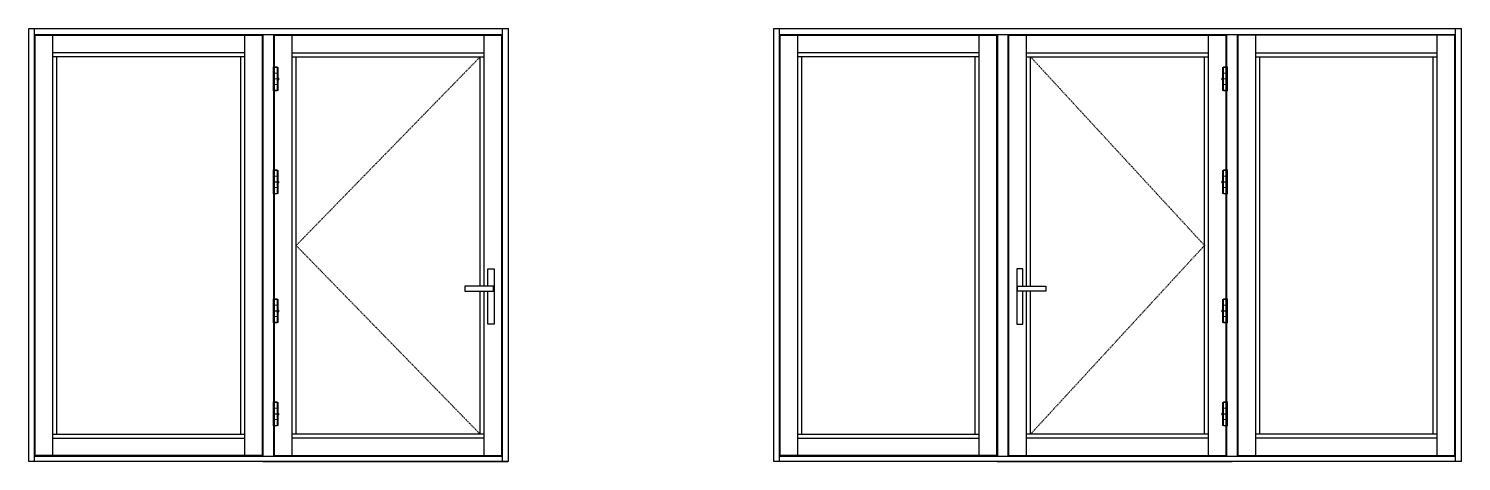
# Model space of a CAD drawing. Extents: x -22 to 360, y -93 to 44.
# Drawn here: x 110.3 to 360.3, y -93 to -17.4 of the extents above; entities that cross this region are included whole.
import ezdxf

# ---------------------------------------------------------------- set-up
doc = ezdxf.new("R2010")
doc.units = 0
doc.header["$MEASUREMENT"] = 0
doc.linetypes.add('HIDDEN', pattern=[0.375, 0.25, -0.125])
doc.layers.get('0').update_dxf_attribs({"linetype": 'CONTINUOUS'})
for name, color, linetype in [('Ballons', 7, 'CONTINUOUS'), ('ELEV_FRAME', 1, 'CONTINUOUS'), ('ELEV_VENT', 5, 'CONTINUOUS'), ('FRAME', 1, 'CONTINUOUS')]:
    doc.layers.add(name, color=color, linetype=linetype)

# ---------------------------------------------------------------- blocks, each defined once
blk = doc.blocks.new('hinge s')
at = {"color": 7, "linetype": 'Continuous', "lineweight": 15}
for p, q in [((-0.9, 0.11), (-0.96, 0.11)), ((-0.9, -2.05), (-0.9, 1.95)), ((-0.71, 1.95), (-0.9, 1.95)), ((-0.9, -2.05), (-0.9, 1.95)), ((-0.9, 1.95), (-0.85, 1.95)), ((-0.9, 0.12), (-0.9, 0.12)), ((-0.85, 1.95), (-0.85, 1.95)), ((-0.82, 1.95), (-0.85, 1.95)), ((-0.82, 1.95), (-0.82, 1.95)), ((-0.71, 1.95), (-0.82, 1.95)), ((-0.74, -1.04), (-0.74, 0.93)), ((-0.74, 0.93), (-0.71, 0.93)), ((-0.71, 0.74), (-0.74, 0.74)), ((-0.74, 0.58), (-0.71, 0.58)), ((-0.71, 0.11), (-0.74, 0.11)), ((-0.68, 2.08), (-0.71, 2.06)), ((-0.71, 2.06), (-0.71, 1.98)), ((-0.71, 2.06), (0, 2.06)), ((-0.71, 1.98), (-0.71, 0.96)), ((-0.71, 1.98), (-0.6, 1.98)), ((0, 1.98), (-0.71, 1.98)), ((-0.71, 0.96), (-0.71, 0)), ((-0.71, 0.96), (0, 0.96)), ((0, 0.96), (-0.71, 0.96)), ((-0.71, 0), (0, 0)), ((-0.7, 0), (-0.7, -0.05)), ((-0.68, 2.08), (-0.03, 2.08)), ((-0.67, 0.96), (-0.67, 0.96)), ((-0.67, 0.96), (-0.67, 0.96)), ((-0.6, 1.98), (0, 1.98)), ((-0.04, 0.96), (-0.04, 0.96)), ((-0.04, 0.96), (-0.04, 0.96)), ((0, 2.06), (-0.03, 2.08)), ((-0.01, -0.05), (-0.01, 0)), ((0, 1.98), (0, 2.06)), ((0, 1.98), (0, 0.96)), ((0, 0), (0, 0.96)), ((0, 0.96), (0, 0.96)), ((0, 0.91), (0, -0.95)), ((-0.96, -0.2), (-0.9, -0.2)), ((-0.71, -2.05), (-0.9, -2.05)), ((-0.9, -2.05), (-0.9, -2.05)), ((-0.74, -0.2), (-0.71, -0.2)), ((-0.71, -0.68), (-0.74, -0.68)), ((-0.74, -0.84), (-0.71, -0.84)), ((-0.74, -1.02), (-0.71, -1.02)), ((-0.71, -1.03), (-0.74, -1.03)), ((-0.71, -1.04), (-0.74, -1.04)), ((-0.71, -0.05), (-0.71, -1)), ((0, -0.05), (-0.71, -0.05)), ((-0.71, -1), (-0.71, -2.02)), ((-0.71, -1), (0, -1)), ((-0.71, -2.02), (-0.71, -2.09)), ((-0.16, -2.02), (-0.71, -2.02)), ((0, -2.02), (-0.71, -2.02)), ((-0.71, -2.09), (-0.68, -2.12)), ((0, -2.09), (-0.71, -2.09)), ((-0.17, -2.12), (-0.68, -2.12)), ((-0.63, -1), (-0.67, -1)), ((-0.03, -2.12), (-0.17, -2.12)), ((0, -2.02), (-0.16, -2.02)), ((-0.04, -1), (-0.08, -1)), ((-0.03, -2.12), (0, -2.09)), ((0, -1), (0, -0.05)), ((0, -1), (0, -2.02)), ((0, -2.09), (0, -2.02))]:
    blk.add_line(p, q, dxfattribs=at)
at = {"color": 8, "linetype": 'Continuous', "lineweight": 15}
for p, q in [((-0.71, 0.88), (-0.74, 0.88)), ((-0.74, -0.97), (-0.71, -0.97))]:
    blk.add_line(p, q, dxfattribs=at)
at = {"color": 7, "linetype": 'Continuous', "lineweight": 15}
for centre, radius, start, end in [((-3.28, -0.01), 2.32, 359.0516, 2.9779), ((-2.75, -0.09), 1.8, 356.4803, 1.4508)]:
    blk.add_arc(centre, radius, start, end, dxfattribs=at)
blk.add_open_spline([(-0.96, 0.11), (-0.96, 0.11), (-0.97, 0.1), (-0.98, 0.07), (-1, 0.05), (-1, 0.02), (-1.01, -0.01), (-1.01, -0.04), (-1.01, -0.07), (-1.01, -0.1), (-1, -0.12), (-0.99, -0.15), (-0.98, -0.18), (-0.96, -0.19), (-0.96, -0.2)], degree=3, knots=[0, 0, 0, 0, 0.058363, 0.144364, 0.230365, 0.316366, 0.402368, 0.48837, 0.574371, 0.660373, 0.746375, 0.832378, 0.91838, 1, 1, 1, 1], dxfattribs=at)

msp = doc.modelspace()

# ---------------------------------------------------------------- linework, layer by layer
at = {"linetype": 'Continuous'}
for points in [[(190.42, -62.37), (190.42, -59.34), (191.51, -59.34), (191.51, -68.99), (190.42, -68.99), (190.42, -63.24)], [(283.81, -62.37), (283.81, -59.34), (282.72, -59.34), (282.72, -68.99), (283.81, -68.99), (283.81, -63.24)]]:
    msp.add_lwpolyline(points, dxfattribs=at)
at = {"linetype": 'Continuous', "flags": 128}
for points in [[(191.4, -62.37), (186.41, -62.37), (186.41, -63.24), (191.4, -63.24)], [(282.83, -62.37), (287.82, -62.37), (287.82, -63.24), (282.83, -63.24)]]:
    msp.add_lwpolyline(points, close=True, dxfattribs=at)
at = {"layer": 'ELEV_FRAME', "linetype": 'Continuous'}
for p, q in [((110.31, -17.42), (194.01, -17.42)), ((110.31, -92.97), (110.31, -17.42)), ((111.31, -92.97), (111.31, -17.42)), ((193.01, -92.97), (193.01, -17.42)), ((194.01, -92.97), (194.01, -17.42)), ((240.31, -17.42), (360.31, -17.42)), ((240.31, -92.97), (240.31, -17.42)), ((241.31, -92.97), (241.31, -17.42)), ((359.31, -92.97), (359.31, -17.42)), ((360.31, -92.97), (360.31, -17.42)), ((111.31, -18.42), (193.01, -18.42)), ((241.31, -18.42), (359.31, -18.42))]:
    msp.add_line(p, q, dxfattribs=at)
at = {"layer": 'ELEV_FRAME'}
for p, q in [((111.31, -92.06), (193.01, -92.06)), ((241.31, -92.06), (359.31, -92.06)), ((194.01, -92.97), (110.31, -92.97)), ((151.16, -92.97), (193.92, -92.97)), ((360.31, -92.97), (240.31, -92.97)), ((279.3, -92.97), (320.3, -92.97))]:
    msp.add_line(p, q, dxfattribs=at)
at = {"layer": 'ELEV_VENT'}
for p, q in [((111.46, -18.58), (151.09, -18.58)), ((111.46, -91.97), (111.46, -18.58)), ((114.53, -91.97), (114.53, -18.58)), ((148.03, -91.97), (148.03, -18.58)), ((151.09, -91.97), (151.09, -18.58)), ((153.23, -18.58), (192.86, -18.58)), ((153.23, -91.97), (153.23, -18.58)), ((156.29, -91.97), (156.29, -18.58)), ((189.79, -62.37), (189.79, -18.58)), ((192.86, -91.97), (192.86, -18.58)), ((241.46, -18.58), (279.24, -18.58)), ((241.46, -91.97), (241.46, -18.58)), ((244.53, -91.97), (244.53, -18.58)), ((276.18, -91.97), (276.18, -18.58)), ((279.24, -91.97), (279.24, -18.58)), ((281.37, -18.58), (319.24, -18.58)), ((281.37, -91.97), (281.37, -18.58)), ((284.44, -62.37), (284.44, -18.58)), ((316.18, -91.97), (316.18, -18.58)), ((319.24, -91.97), (319.24, -18.58)), ((321.37, -91.97), (321.37, -18.58)), ((359.15, -18.58), (321.37, -18.58)), ((324.44, -91.97), (324.44, -18.58)), ((356.09, -91.97), (356.09, -18.58)), ((359.15, -91.97), (359.15, -18.58)), ((148.03, -21.64), (114.53, -21.64)), ((148.03, -22.33), (114.53, -22.33)), ((115.21, -88.22), (115.21, -22.33)), ((147.34, -88.22), (147.34, -22.33)), ((156.29, -21.64), (189.79, -21.64)), ((156.29, -22.33), (189.79, -22.33)), ((156.98, -88.24), (156.98, -22.33)), ((189.11, -62.37), (189.11, -22.33)), ((276.18, -21.64), (244.53, -21.64)), ((276.18, -22.33), (244.53, -22.33)), ((245.21, -88.22), (245.21, -22.33)), ((275.49, -88.22), (275.49, -22.33)), ((284.44, -21.64), (316.18, -21.64)), ((284.44, -22.33), (316.18, -22.33)), ((285.12, -62.37), (285.12, -22.33)), ((315.49, -88.22), (315.49, -22.33)), ((324.44, -21.64), (356.09, -21.64)), ((324.44, -22.33), (356.09, -22.33)), ((325.12, -88.22), (325.12, -22.33)), ((355.4, -88.22), (355.4, -22.33)), ((189.11, -88.24), (189.11, -63.24)), ((189.79, -91.97), (189.79, -63.24)), ((284.44, -91.97), (284.44, -63.24)), ((285.12, -88.24), (285.12, -63.24)), ((114.53, -88.22), (148.03, -88.22)), ((114.53, -88.91), (148.03, -88.91)), ((189.79, -88.24), (156.29, -88.24)), ((189.79, -88.93), (156.29, -88.93)), ((244.53, -88.22), (276.18, -88.22)), ((244.53, -88.91), (276.18, -88.91)), ((316.18, -88.24), (284.44, -88.24)), ((316.18, -88.93), (284.44, -88.93)), ((356.09, -88.22), (324.44, -88.22)), ((356.09, -88.91), (324.44, -88.91)), ((151.09, -91.97), (111.46, -91.97)), ((153.23, -91.97), (192.86, -91.97)), ((279.24, -91.97), (241.46, -91.97)), ((281.37, -91.97), (319.24, -91.97)), ((321.37, -91.97), (359.15, -91.97))]:
    msp.add_line(p, q, dxfattribs=at)
at = {"layer": 'ELEV_VENT', "linetype": 'HIDDEN', "ltscale": 0.5}
for p, q in [((189.11, -22.33), (156.98, -55.28)), ((285.12, -22.33), (315.49, -55.27)), ((156.98, -55.28), (189.11, -88.24)), ((315.49, -55.27), (285.12, -88.24))]:
    msp.add_line(p, q, dxfattribs=at)
at = {"layer": 'FRAME'}
for p, q in [((151.25, -92.06), (151.25, -18.42)), ((153.07, -92.06), (153.07, -18.42)), ((279.4, -92.06), (279.4, -18.42)), ((281.22, -92.06), (281.22, -18.42)), ((319.4, -92.06), (319.4, -18.42)), ((321.22, -92.06), (321.22, -18.42))]:
    msp.add_line(p, q, dxfattribs=at)

# ---------------------------------------------------------------- block references
at = {"layer": 'Ballons', "xscale": -1}
for p in [(152.95, -26.16), (152.95, -44.16), (152.95, -66.67), (152.95, -84.67)]:
    msp.add_blockref('hinge s', p, dxfattribs=at)
at = {"layer": 'Ballons'}
for p in [(319.51, -26.16), (319.51, -44.16), (319.51, -66.67), (319.51, -84.67)]:
    msp.add_blockref('hinge s', p, dxfattribs=at)

doc.saveas('drawing.dxf')
